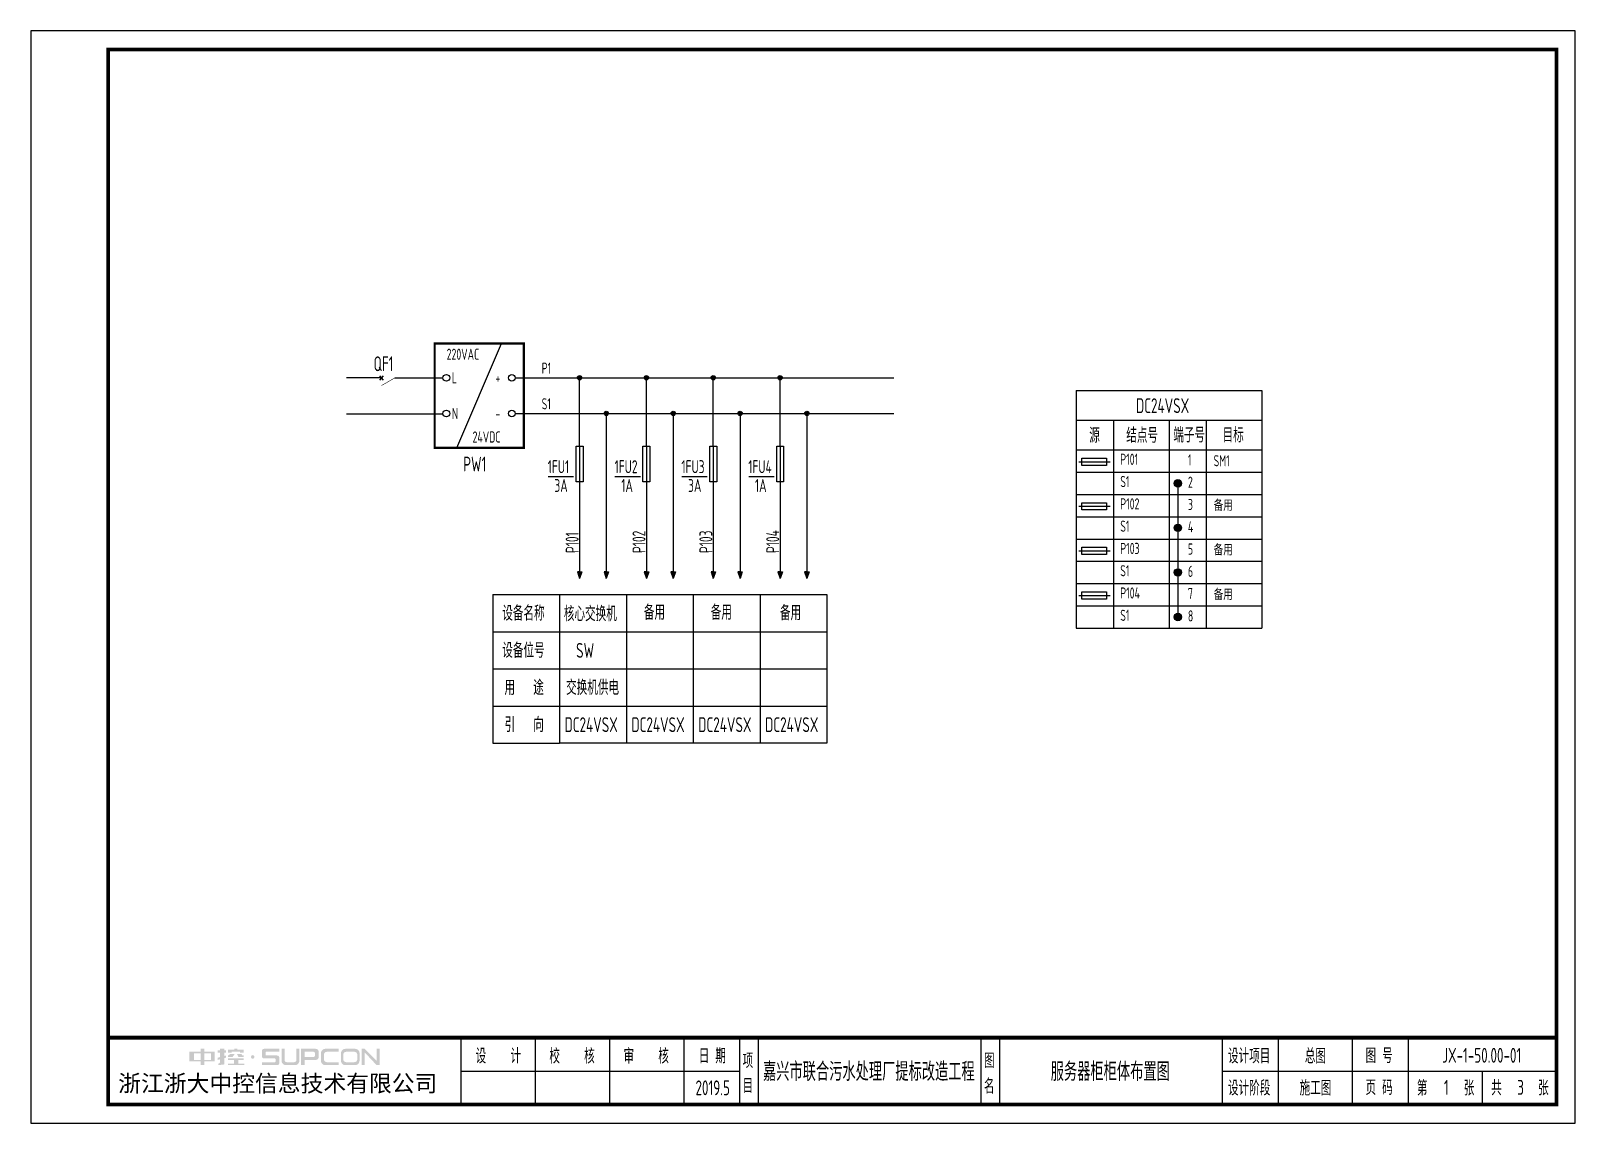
# Model space of a CAD drawing. Header units: millimetres. Extents: x 30557 to 235556, y -116603 to -73383.
# Drawn here: x 38824 to 42982, y -116603 to -113663 of the extents above; entities that cross this region are included whole.
import ezdxf
from ezdxf.enums import TextEntityAlignment as Align

# ---------------------------------------------------------------- set-up
doc = ezdxf.new("R2010")
doc.units = ezdxf.units.MM
for name, color, linetype in [('1', 3, 'Continuous'), ('ABDE_DENG', 4, 'Continuous'), ('AXIS', 4, 'Continuous'), ('HZ', 7, 'Continuous'), ('文本层', 2, 'Continuous')]:
    doc.layers.add(name, color=color, linetype=linetype)
doc.layers.add('_Drawing', color=7, linetype='Continuous', lineweight=25)
doc.styles.add('supcon', font='sceie.shx', dxfattribs={"width": 0.75, "height": 40, "bigfont": 'sceic.shx'})
doc.styles.add('SYS', font='romans.shx', dxfattribs={"width": 0.7})
doc.styles.add('Title', font='', dxfattribs={"height": 45})
doc.styles.get('Title').set_extended_font_data('SimHei')

msp = doc.modelspace()

# ---------------------------------------------------------------- texts
at = {"color": 3, "style": 'supcon', "width": 0.75}
for s, p in [('P101', (41757.7, -114831.4)), ('SM1', (42009.1, -114835.3)), ('S1', (41757.7, -114891.4)), ('P102', (41757.7, -114951.4)), ('备用', (42009.1, -114955.3)), ('S1', (41757.7, -115011.4)), ('P103', (41757.7, -115071.4)), ('备用', (42009.1, -115075.3)), ('S1', (41757.7, -115131.4)), ('P104', (41757.7, -115191.4)), ('备用', (42009.1, -115195.3)), ('S1', (41757.7, -115251.4))]:
    msp.add_text(s, height=30, dxfattribs=at).set_placement(p)
for s, p in [('总图', (42283.2, -116420.8)), ('2019.5', (40660.3, -116508.3)), ('1', (42635.7, -116507))]:
    msp.add_text(s, height=40, dxfattribs=at).set_placement(p, align=Align.MIDDLE)
at = {"layer": '1', "color": 0, "style": 'supcon', "width": 0.75}
msp.add_text('QF1', height=40, dxfattribs=at).set_placement((39747.2, -114579.3))
at = {"layer": '1', "color": 7, "style": 'supcon', "width": 0.75}
for s, height, p in [('220VAC', 30, (39943.9, -114548.7)), ('L', 30, (39958.1, -114612.4)), ('+', 30, (40075.4, -114612.4)), ('N', 30, (39958.2, -114708.4)), ('-', 30, (40075.4, -114708.4)), ('24VDC', 30, (40013.7, -114771.4)), ('3A', 35, (40234.1, -114904.5)), ('1A', 35, (40414.1, -114904.5)), ('3A', 35, (40594.1, -114904.5)), ('1A', 35, (40774.1, -114904.5)), ('DC24VSX', 40, (40261.5, -115550.8)), ('DC24VSX', 40, (40441.5, -115550.8)), ('DC24VSX', 40, (40621.5, -115550.8)), ('DC24VSX', 40, (40801.5, -115550.8))]:
    msp.add_text(s, height=height, dxfattribs=at).set_placement(p)
at = {"layer": '1', "color": 3, "style": 'supcon', "width": 0.75}
for s, height, p in [('P1', 30, (40199.9, -114586.1)), ('S1', 30, (40199.9, -114682.1)), ('PW1', 40, (39988.5, -114849.4)), ('1FU1', 35, (40216.1, -114853.9)), ('1FU2', 35, (40396.1, -114853.9)), ('1FU3', 35, (40576.1, -114853.9)), ('1FU4', 35, (40756.1, -114853.9))]:
    msp.add_text(s, height=height, dxfattribs=at).set_placement(p)
for s, p in [('P102', (40479.5, -115068.8)), ('P104', (40839.5, -115068.8)), ('P101', (40299.5, -115068.8)), ('P103', (40659.5, -115068.8))]:
    msp.add_text(s, height=35, rotation=90.2156, dxfattribs=at).set_placement(p)
at = {"layer": '1', "style": 'supcon', "width": 0.75}
for s, p in [('核心交换机', (40259.6, -115252.3)), ('备用', (40475, -115248.6)), ('备用', (40655, -115248.6)), ('备用', (40841.4, -115249.7)), ('SW', (40292.5, -115350.8)), ('交换机供电', (40265.6, -115450.8))]:
    msp.add_text(s, height=40, dxfattribs=at).set_placement(p)
at = {"layer": '_Drawing', "color": 3, "style": 'supcon', "width": 0.75}
for s, height, p in [('JX-1-50.00-01', 40, (42731, -116420.8)), ('嘉兴市联合污水处理厂提标改造工程', 50, (41080.8, -116462.2)), ('服务器柜柜体布置图', 50, (41730.8, -116462.2)), ('3', 40, (42835.7, -116507))]:
    msp.add_text(s, height=height, dxfattribs=at).set_placement(p, align=Align.MIDDLE)
at = {"layer": '文本层', "color": 3, "style": 'supcon', "width": 0.75}
for s, height, p in [('DC24VSX', 40, (41800.1, -114692.1)), ('1', 30, (41939.9, -114833.1)), ('2', 30, (41939.9, -114893.1)), ('3', 30, (41939.9, -114953.1)), ('4', 30, (41939.9, -115013.1)), ('5', 30, (41939.9, -115073.1)), ('6', 30, (41939.9, -115133.1)), ('7', 30, (41939.9, -115193.1)), ('8', 30, (41939.9, -115253.1))]:
    msp.add_text(s, height=height, dxfattribs=at).set_placement(p)

# ---------------------------------------------------------------- blocks, each defined once
blk = doc.blocks.new('明细栏')
at = {"linetype": 'Continuous'}
for p, q in [((16969.9, 3253.9), (17149.9, 3253.9)), ((16969.9, 3253.9), (16969.9, 2853.9)), ((17149.9, 3253.9), (17149.9, 2853.9)), ((16969.9, 3153.9), (17149.9, 3153.9)), ((16969.9, 3053.9), (17149.9, 3053.9)), ((16969.9, 2953.9), (17149.9, 2953.9)), ((16969.9, 2853.9), (17149.9, 2853.9))]:
    blk.add_line(p, q, dxfattribs=at)
at = {"layer": '1', "color": 7, "style": 'supcon', "width": 0.75}
for s, p in [('设备名称', (16995.8, 3183.7)), ('设备位号', (16995.8, 3083.7)), ('用   途', (17001.8, 2983.7)), ('引   向', (17001.8, 2883.7))]:
    blk.add_text(s, height=40, dxfattribs=at).set_placement(p)
blk = doc.blocks.new('S_301')
at = {"color": 0, "const_width": 0.3}
blk.add_lwpolyline([(0, -7.5), (-4.3, -0.06)], dxfattribs=at)
at = {"color": 0}
for points in [[(0, 0), (0, 5.72)], [(0, -7.5), (0, -10)]]:
    blk.add_lwpolyline(points, dxfattribs=at)
at = {"layer": 'HZ', "color": 7, "linetype": 'Continuous', "style": 'SYS', "width": 0.7, "flags": 1}
for tag in ['XYVALUE', 'VALUE']:
    blk.add_attdef(tag, text='', height=0.02, dxfattribs=at).set_placement((-0.55, 8.72), align=Align.MIDDLE)
blk = doc.blocks.new('1P断路器')
at = {"layer": '1', "color": 4}
for p, q in [((10913.1, 36538.9), (10903.8, 36530.3)), ((10913.1, 36530.3), (10903.8, 36538.9))]:
    blk.add_line(p, q, dxfattribs=at)
at = {"layer": 'ABDE_DENG', "linetype": 'Continuous', "xscale": 4, "yscale": 4, "zscale": 4}
blk.add_blockref('S_301', (10908.5, 36534.6), dxfattribs=at)
blk = doc.blocks.new('24VSX备用')
blk.add_hatch(color=256).paths.add_polyline_path([(23000.1, 4147.3, 1), (23020.1, 4147.3, 1)])
at = {"lineweight": -3}
for p, q in [((22736.5, 4237.3), (22736.5, 4117.3)), ((22736.5, 4237.3), (23236.5, 4237.3)), ((22836.5, 4237.3), (22836.5, 4117.3)), ((22986.5, 4237.3), (22986.5, 4117.3)), ((23086.5, 4237.3), (23086.5, 4117.3)), ((23236.5, 4237.3), (23236.5, 4117.3)), ((22736.5, 4177.3), (23236.5, 4177.3)), ((22736.5, 4117.3), (23236.5, 4117.3))]:
    blk.add_line(p, q, dxfattribs=at)
blk.add_line((22743.8, 4205.3), (22827.7, 4205.3))
blk.add_lwpolyline([(22751.4, 4215.1), (22818, 4215.1), (22818, 4195.5), (22751.4, 4195.5)], close=True)
blk.add_circle((23010.1, 4147.3), 10)
blk = doc.blocks.new('DC24VSX标题栏')
at = {"lineweight": -3}
for p, q in [((22141, 3743.9), (22641, 3743.9)), ((22141, 3743.9), (22141, 3583.9)), ((22641, 3743.9), (22641, 3583.9)), ((22141, 3663.9), (22641, 3663.9)), ((22241, 3663.9), (22241, 3583.9)), ((22391, 3663.9), (22391, 3583.9)), ((22491, 3663.9), (22491, 3583.9)), ((22141, 3583.9), (22641, 3583.9))]:
    blk.add_line(p, q, dxfattribs=at)
at = {"layer": '文本层', "color": 0, "style": 'supcon', "width": 0.75}
for s, p in [('源', (22175.8, 3602.9)), ('结点号 ', (22275.6, 3602.9)), ('端子号', (22402.3, 3603.8)), ('目标', (22534.9, 3603.8))]:
    blk.add_text(s, height=40, dxfattribs=at).set_placement(p)
blk = doc.blocks.new('中控·SUPCON')
at = {"linetype": 'Continuous'}
h = blk.add_hatch(color=2, dxfattribs=at)
h.dxf.hatch_style = 1
h.paths.add_polyline_path([(34, 33), (20, 33), (20, 37), (15, 37), (15, 36), (15, 33), (0, 33), (0, 20), (13, 20), (15, 20), (15, 15), (20, 15), (20, 20), (22, 20), (34, 20)])
h.paths.add_polyline_path([(20, 30), (20, 31), (29, 31), (29, 22), (20, 22)], flags=16)
h.paths.add_polyline_path([(15, 30), (15, 22), (6, 22), (6, 31), (15, 31)], flags=16)
h.paths.add_polyline_path([(47, 32), (49, 32), (49, 35), (47, 35), (47, 37), (41, 37), (41, 35), (38, 35), (38, 32), (41, 32), (41, 25.8), (38, 25), (38, 22), (41, 22.8), (41, 18.3), (39, 17), (39, 15), (47, 16), (47, 24.5), (49, 25), (49, 28), (47, 27.5)])
h.paths.add_polyline_path([(61, 30), (55, 30), (52, 28), (52, 26), (58, 26)])
h.paths.add_polyline_path([(73, 28), (71, 28), (70, 30), (64, 30), (66, 26), (73, 26)])
h.paths.add_polyline_path([(73, 36), (64.6, 36), (64.6, 37), (60.4, 37), (60.4, 36), (52, 36), (52, 32), (56.8, 32), (56.8, 33.1), (68.2, 33.1), (68.2, 32), (73, 32)])
h.paths.add_polyline_path([(66, 22), (73, 22), (73, 24), (52, 24), (52, 22), (60, 22), (60, 17), (52, 17), (52, 15), (74, 15), (74, 17), (66, 17)])
h.paths.add_polyline_path([(82.7, 26.1, 1), (87.6, 26.1, 1)])
h.paths.add_polyline_path([(118, 28), (103.5, 28, -0.414214), (102.5, 29), (102.5, 32, -0.414214), (103.5, 33), (121, 33), (121, 37), (100.5, 37, 0.414214), (97.5, 34), (97.5, 27, 0.414214), (100.5, 24), (115, 24, -0.414214), (116, 23), (116, 20, -0.414214), (115, 19), (97.5, 19), (97.5, 15), (118, 15, 0.414214), (121, 18), (121, 25, 0.414214)])
h.paths.add_polyline_path([(128, 37), (124, 37), (124, 36), (124, 21, 0.414214), (130, 15), (142, 15, 0.414214), (148, 21), (148, 37), (144, 37), (144, 22, -0.414214), (141, 19), (131, 19, -0.414214), (128, 22)])
h.paths.add_polyline_path([(174, 26), (174, 33, 0.414214), (170, 37), (150, 37), (150, 36), (150, 15), (155, 15), (155, 22), (170, 22, 0.414214)])
h.paths.add_polyline_path([(167, 26), (155, 26), (155, 33), (167, 33, -0.414214), (169, 31), (169, 28, -0.414214)], flags=16)
h.paths.add_polyline_path([(201, 19), (185, 19, -0.414214), (181, 23), (181, 29, -0.414214), (185, 33), (201, 33), (201, 37), (183, 37, 0.414214), (177, 31), (177, 21, 0.414214), (183, 15), (201, 15)])
h.paths.add_polyline_path([(229, 21), (229, 31, 0.414214), (223, 37), (210, 37, 0.414214), (204, 31), (204, 21, 0.414214), (210, 15), (223, 15, 0.414214)])
h.paths.add_polyline_path([(207, 23), (207, 29, -0.414214), (211, 33), (222, 33, -0.414214), (226, 29), (226, 23, -0.414214), (222, 19), (211, 19, -0.414214)], flags=16)
h.paths.add_polyline_path([(236, 32.1), (252, 15), (256, 15), (256, 37), (252, 37), (252, 21), (236, 37), (232, 37), (232, 36), (232, 15), (236, 15)])
h = blk.add_hatch(color=2, dxfattribs=at)
h.dxf.hatch_style = 1
h.paths.add_polyline_path([(34, 33), (20, 33), (20, 37), (15, 37), (15, 36), (15, 33), (0, 33), (0, 20), (13, 20), (15, 20), (15, 15), (20, 15), (20, 20), (22, 20), (34, 20)])
h.paths.add_polyline_path([(20, 30), (20, 31), (29, 31), (29, 22), (20, 22)], flags=16)
h.paths.add_polyline_path([(15, 30), (15, 22), (6, 22), (6, 31), (15, 31)], flags=16)
h.paths.add_polyline_path([(47, 32), (49, 32), (49, 35), (47, 35), (47, 37), (41, 37), (41, 35), (38, 35), (38, 32), (41, 32), (41, 25.8), (38, 25), (38, 22), (41, 22.8), (41, 18.3), (39, 17), (39, 15), (47, 16), (47, 24.5), (49, 25), (49, 28), (47, 27.5)])
h.paths.add_polyline_path([(61, 30), (55, 30), (52, 28), (52, 26), (58, 26)])
h.paths.add_polyline_path([(73, 28), (71, 28), (70, 30), (64, 30), (66, 26), (73, 26)])
h.paths.add_polyline_path([(73, 36), (64.6, 36), (64.6, 37), (60.4, 37), (60.4, 36), (52, 36), (52, 32), (56.8, 32), (56.8, 33.1), (68.2, 33.1), (68.2, 32), (73, 32)])
h.paths.add_polyline_path([(66, 22), (73, 22), (73, 24), (52, 24), (52, 22), (60, 22), (60, 17), (52, 17), (52, 15), (74, 15), (74, 17), (66, 17)])
h.paths.add_polyline_path([(82.7, 26.1, 1), (87.6, 26.1, 1)])
h.paths.add_polyline_path([(118, 28), (103.5, 28, -0.414214), (102.5, 29), (102.5, 32, -0.414214), (103.5, 33), (121, 33), (121, 37), (100.5, 37, 0.414214), (97.5, 34), (97.5, 27, 0.414214), (100.5, 24), (115, 24, -0.414214), (116, 23), (116, 20, -0.414214), (115, 19), (97.5, 19), (97.5, 15), (118, 15, 0.414214), (121, 18), (121, 25, 0.414214)])
h.paths.add_polyline_path([(128, 37), (124, 37), (124, 36), (124, 21, 0.414214), (130, 15), (142, 15, 0.414214), (148, 21), (148, 37), (144, 37), (144, 22, -0.414214), (141, 19), (131, 19, -0.414214), (128, 22)])
h.paths.add_polyline_path([(174, 26), (174, 33, 0.414214), (170, 37), (150, 37), (150, 36), (150, 15), (155, 15), (155, 22), (170, 22, 0.414214)])
h.paths.add_polyline_path([(167, 26), (155, 26), (155, 33), (167, 33, -0.414214), (169, 31), (169, 28, -0.414214)], flags=16)
h.paths.add_polyline_path([(201, 19), (185, 19, -0.414214), (181, 23), (181, 29, -0.414214), (185, 33), (201, 33), (201, 37), (183, 37, 0.414214), (177, 31), (177, 21, 0.414214), (183, 15), (201, 15)])
h.paths.add_polyline_path([(229, 21), (229, 31, 0.414214), (223, 37), (210, 37, 0.414214), (204, 31), (204, 21, 0.414214), (210, 15), (223, 15, 0.414214)])
h.paths.add_polyline_path([(207, 23), (207, 29, -0.414214), (211, 33), (222, 33, -0.414214), (226, 29), (226, 23, -0.414214), (222, 19), (211, 19, -0.414214)], flags=16)
h.paths.add_polyline_path([(236, 32.1), (252, 15), (256, 15), (256, 37), (252, 37), (252, 21), (236, 37), (232, 37), (232, 36), (232, 15), (236, 15)])
h = blk.add_hatch(color=2, dxfattribs=at)
h.dxf.hatch_style = 1
h.paths.add_polyline_path([(34, 33), (20, 33), (20, 37), (15, 37), (15, 36), (15, 33), (0, 33), (0, 20), (13, 20), (15, 20), (15, 15), (20, 15), (20, 20), (22, 20), (34, 20)])
h.paths.add_polyline_path([(20, 30), (20, 31), (29, 31), (29, 22), (20, 22)], flags=16)
h.paths.add_polyline_path([(15, 30), (15, 22), (6, 22), (6, 31), (15, 31)], flags=16)
h.paths.add_polyline_path([(47, 32), (49, 32), (49, 35), (47, 35), (47, 37), (41, 37), (41, 35), (38, 35), (38, 32), (41, 32), (41, 25.8), (38, 25), (38, 22), (41, 22.8), (41, 18.3), (39, 17), (39, 15), (47, 16), (47, 24.5), (49, 25), (49, 28), (47, 27.5)])
h.paths.add_polyline_path([(61, 30), (55, 30), (52, 28), (52, 26), (58, 26)])
h.paths.add_polyline_path([(73, 28), (71, 28), (70, 30), (64, 30), (66, 26), (73, 26)])
h.paths.add_polyline_path([(73, 36), (64.6, 36), (64.6, 37), (60.4, 37), (60.4, 36), (52, 36), (52, 32), (56.8, 32), (56.8, 33.1), (68.2, 33.1), (68.2, 32), (73, 32)])
h.paths.add_polyline_path([(66, 22), (73, 22), (73, 24), (52, 24), (52, 22), (60, 22), (60, 17), (52, 17), (52, 15), (74, 15), (74, 17), (66, 17)])
h.paths.add_polyline_path([(82.7, 26.1, 1), (87.6, 26.1, 1)])
h.paths.add_polyline_path([(118, 28), (103.5, 28, -0.414214), (102.5, 29), (102.5, 32, -0.414214), (103.5, 33), (121, 33), (121, 37), (100.5, 37, 0.414214), (97.5, 34), (97.5, 27, 0.414214), (100.5, 24), (115, 24, -0.414214), (116, 23), (116, 20, -0.414214), (115, 19), (97.5, 19), (97.5, 15), (118, 15, 0.414214), (121, 18), (121, 25, 0.414214)])
h.paths.add_polyline_path([(128, 37), (124, 37), (124, 36), (124, 21, 0.414214), (130, 15), (142, 15, 0.414214), (148, 21), (148, 37), (144, 37), (144, 22, -0.414214), (141, 19), (131, 19, -0.414214), (128, 22)])
h.paths.add_polyline_path([(174, 26), (174, 33, 0.414214), (170, 37), (150, 37), (150, 36), (150, 15), (155, 15), (155, 22), (170, 22, 0.414214)])
h.paths.add_polyline_path([(167, 26), (155, 26), (155, 33), (167, 33, -0.414214), (169, 31), (169, 28, -0.414214)], flags=16)
h.paths.add_polyline_path([(201, 19), (185, 19, -0.414214), (181, 23), (181, 29, -0.414214), (185, 33), (201, 33), (201, 37), (183, 37, 0.414214), (177, 31), (177, 21, 0.414214), (183, 15), (201, 15)])
h.paths.add_polyline_path([(229, 21), (229, 31, 0.414214), (223, 37), (210, 37, 0.414214), (204, 31), (204, 21, 0.414214), (210, 15), (223, 15, 0.414214)])
h.paths.add_polyline_path([(207, 23), (207, 29, -0.414214), (211, 33), (222, 33, -0.414214), (226, 29), (226, 23, -0.414214), (222, 19), (211, 19, -0.414214)], flags=16)
h.paths.add_polyline_path([(236, 32.1), (252, 15), (256, 15), (256, 37), (252, 37), (252, 21), (236, 37), (232, 37), (232, 36), (232, 15), (236, 15)])
h = blk.add_hatch(color=2, dxfattribs=at)
h.dxf.hatch_style = 1
h.paths.add_polyline_path([(34, 33), (20, 33), (20, 37), (15, 37), (15, 36), (15, 33), (0, 33), (0, 20), (13, 20), (15, 20), (15, 15), (20, 15), (20, 20), (22, 20), (34, 20)])
h.paths.add_polyline_path([(20, 30), (20, 31), (29, 31), (29, 22), (20, 22)], flags=16)
h.paths.add_polyline_path([(15, 30), (15, 22), (6, 22), (6, 31), (15, 31)], flags=16)
h.paths.add_polyline_path([(47, 32), (49, 32), (49, 35), (47, 35), (47, 37), (41, 37), (41, 35), (38, 35), (38, 32), (41, 32), (41, 25.8), (38, 25), (38, 22), (41, 22.8), (41, 18.3), (39, 17), (39, 15), (47, 16), (47, 24.5), (49, 25), (49, 28), (47, 27.5)])
h.paths.add_polyline_path([(61, 30), (55, 30), (52, 28), (52, 26), (58, 26)])
h.paths.add_polyline_path([(73, 28), (71, 28), (70, 30), (64, 30), (66, 26), (73, 26)])
h.paths.add_polyline_path([(73, 36), (64.6, 36), (64.6, 37), (60.4, 37), (60.4, 36), (52, 36), (52, 32), (56.8, 32), (56.8, 33.1), (68.2, 33.1), (68.2, 32), (73, 32)])
h.paths.add_polyline_path([(66, 22), (73, 22), (73, 24), (52, 24), (52, 22), (60, 22), (60, 17), (52, 17), (52, 15), (74, 15), (74, 17), (66, 17)])
h.paths.add_polyline_path([(82.7, 26.1, 1), (87.6, 26.1, 1)])
h.paths.add_polyline_path([(118, 28), (103.5, 28, -0.414214), (102.5, 29), (102.5, 32, -0.414214), (103.5, 33), (121, 33), (121, 37), (100.5, 37, 0.414214), (97.5, 34), (97.5, 27, 0.414214), (100.5, 24), (115, 24, -0.414214), (116, 23), (116, 20, -0.414214), (115, 19), (97.5, 19), (97.5, 15), (118, 15, 0.414214), (121, 18), (121, 25, 0.414214)])
h.paths.add_polyline_path([(128, 37), (124, 37), (124, 36), (124, 21, 0.414214), (130, 15), (142, 15, 0.414214), (148, 21), (148, 37), (144, 37), (144, 22, -0.414214), (141, 19), (131, 19, -0.414214), (128, 22)])
h.paths.add_polyline_path([(174, 26), (174, 33, 0.414214), (170, 37), (150, 37), (150, 36), (150, 15), (155, 15), (155, 22), (170, 22, 0.414214)])
h.paths.add_polyline_path([(167, 26), (155, 26), (155, 33), (167, 33, -0.414214), (169, 31), (169, 28, -0.414214)], flags=16)
h.paths.add_polyline_path([(201, 19), (185, 19, -0.414214), (181, 23), (181, 29, -0.414214), (185, 33), (201, 33), (201, 37), (183, 37, 0.414214), (177, 31), (177, 21, 0.414214), (183, 15), (201, 15)])
h.paths.add_polyline_path([(229, 21), (229, 31, 0.414214), (223, 37), (210, 37, 0.414214), (204, 31), (204, 21, 0.414214), (210, 15), (223, 15, 0.414214)])
h.paths.add_polyline_path([(207, 23), (207, 29, -0.414214), (211, 33), (222, 33, -0.414214), (226, 29), (226, 23, -0.414214), (222, 19), (211, 19, -0.414214)], flags=16)
h.paths.add_polyline_path([(236, 32.1), (252, 15), (256, 15), (256, 37), (252, 37), (252, 21), (236, 37), (232, 37), (232, 36), (232, 15), (236, 15)])
h = blk.add_hatch(color=2, dxfattribs=at)
h.dxf.hatch_style = 1
h.paths.add_polyline_path([(34, 33), (20, 33), (20, 37), (15, 37), (15, 36), (15, 33), (0, 33), (0, 20), (13, 20), (15, 20), (15, 15), (20, 15), (20, 20), (22, 20), (34, 20)])
h.paths.add_polyline_path([(20, 30), (20, 31), (29, 31), (29, 22), (20, 22)], flags=16)
h.paths.add_polyline_path([(15, 30), (15, 22), (6, 22), (6, 31), (15, 31)], flags=16)
h.paths.add_polyline_path([(47, 32), (49, 32), (49, 35), (47, 35), (47, 37), (41, 37), (41, 35), (38, 35), (38, 32), (41, 32), (41, 25.8), (38, 25), (38, 22), (41, 22.8), (41, 18.3), (39, 17), (39, 15), (47, 16), (47, 24.5), (49, 25), (49, 28), (47, 27.5)])
h.paths.add_polyline_path([(61, 30), (55, 30), (52, 28), (52, 26), (58, 26)])
h.paths.add_polyline_path([(73, 28), (71, 28), (70, 30), (64, 30), (66, 26), (73, 26)])
h.paths.add_polyline_path([(73, 36), (64.6, 36), (64.6, 37), (60.4, 37), (60.4, 36), (52, 36), (52, 32), (56.8, 32), (56.8, 33.1), (68.2, 33.1), (68.2, 32), (73, 32)])
h.paths.add_polyline_path([(66, 22), (73, 22), (73, 24), (52, 24), (52, 22), (60, 22), (60, 17), (52, 17), (52, 15), (74, 15), (74, 17), (66, 17)])
h.paths.add_polyline_path([(82.7, 26.1, 1), (87.6, 26.1, 1)])
h.paths.add_polyline_path([(118, 28), (103.5, 28, -0.414214), (102.5, 29), (102.5, 32, -0.414214), (103.5, 33), (121, 33), (121, 37), (100.5, 37, 0.414214), (97.5, 34), (97.5, 27, 0.414214), (100.5, 24), (115, 24, -0.414214), (116, 23), (116, 20, -0.414214), (115, 19), (97.5, 19), (97.5, 15), (118, 15, 0.414214), (121, 18), (121, 25, 0.414214)])
h.paths.add_polyline_path([(128, 37), (124, 37), (124, 36), (124, 21, 0.414214), (130, 15), (142, 15, 0.414214), (148, 21), (148, 37), (144, 37), (144, 22, -0.414214), (141, 19), (131, 19, -0.414214), (128, 22)])
h.paths.add_polyline_path([(174, 26), (174, 33, 0.414214), (170, 37), (150, 37), (150, 36), (150, 15), (155, 15), (155, 22), (170, 22, 0.414214)])
h.paths.add_polyline_path([(167, 26), (155, 26), (155, 33), (167, 33, -0.414214), (169, 31), (169, 28, -0.414214)], flags=16)
h.paths.add_polyline_path([(201, 19), (185, 19, -0.414214), (181, 23), (181, 29, -0.414214), (185, 33), (201, 33), (201, 37), (183, 37, 0.414214), (177, 31), (177, 21, 0.414214), (183, 15), (201, 15)])
h.paths.add_polyline_path([(229, 21), (229, 31, 0.414214), (223, 37), (210, 37, 0.414214), (204, 31), (204, 21, 0.414214), (210, 15), (223, 15, 0.414214)])
h.paths.add_polyline_path([(207, 23), (207, 29, -0.414214), (211, 33), (222, 33, -0.414214), (226, 29), (226, 23, -0.414214), (222, 19), (211, 19, -0.414214)], flags=16)
h.paths.add_polyline_path([(236, 32.1), (252, 15), (256, 15), (256, 37), (252, 37), (252, 21), (236, 37), (232, 37), (232, 36), (232, 15), (236, 15)])
h = blk.add_hatch(color=2, dxfattribs=at)
h.dxf.hatch_style = 1
h.paths.add_polyline_path([(34, 33), (20, 33), (20, 37), (15, 37), (15, 36), (15, 33), (0, 33), (0, 20), (13, 20), (15, 20), (15, 15), (20, 15), (20, 20), (22, 20), (34, 20)])
h.paths.add_polyline_path([(20, 30), (20, 31), (29, 31), (29, 22), (20, 22)], flags=16)
h.paths.add_polyline_path([(15, 30), (15, 22), (6, 22), (6, 31), (15, 31)], flags=16)
h.paths.add_polyline_path([(47, 32), (49, 32), (49, 35), (47, 35), (47, 37), (41, 37), (41, 35), (38, 35), (38, 32), (41, 32), (41, 25.8), (38, 25), (38, 22), (41, 22.8), (41, 18.3), (39, 17), (39, 15), (47, 16), (47, 24.5), (49, 25), (49, 28), (47, 27.5)])
h.paths.add_polyline_path([(61, 30), (55, 30), (52, 28), (52, 26), (58, 26)])
h.paths.add_polyline_path([(73, 28), (71, 28), (70, 30), (64, 30), (66, 26), (73, 26)])
h.paths.add_polyline_path([(73, 36), (64.6, 36), (64.6, 37), (60.4, 37), (60.4, 36), (52, 36), (52, 32), (56.8, 32), (56.8, 33.1), (68.2, 33.1), (68.2, 32), (73, 32)])
h.paths.add_polyline_path([(66, 22), (73, 22), (73, 24), (52, 24), (52, 22), (60, 22), (60, 17), (52, 17), (52, 15), (74, 15), (74, 17), (66, 17)])
h.paths.add_polyline_path([(82.7, 26.1, 1), (87.6, 26.1, 1)])
h.paths.add_polyline_path([(118, 28), (103.5, 28, -0.414214), (102.5, 29), (102.5, 32, -0.414214), (103.5, 33), (121, 33), (121, 37), (100.5, 37, 0.414214), (97.5, 34), (97.5, 27, 0.414214), (100.5, 24), (115, 24, -0.414214), (116, 23), (116, 20, -0.414214), (115, 19), (97.5, 19), (97.5, 15), (118, 15, 0.414214), (121, 18), (121, 25, 0.414214)])
h.paths.add_polyline_path([(128, 37), (124, 37), (124, 36), (124, 21, 0.414214), (130, 15), (142, 15, 0.414214), (148, 21), (148, 37), (144, 37), (144, 22, -0.414214), (141, 19), (131, 19, -0.414214), (128, 22)])
h.paths.add_polyline_path([(174, 26), (174, 33, 0.414214), (170, 37), (150, 37), (150, 36), (150, 15), (155, 15), (155, 22), (170, 22, 0.414214)])
h.paths.add_polyline_path([(167, 26), (155, 26), (155, 33), (167, 33, -0.414214), (169, 31), (169, 28, -0.414214)], flags=16)
h.paths.add_polyline_path([(201, 19), (185, 19, -0.414214), (181, 23), (181, 29, -0.414214), (185, 33), (201, 33), (201, 37), (183, 37, 0.414214), (177, 31), (177, 21, 0.414214), (183, 15), (201, 15)])
h.paths.add_polyline_path([(229, 21), (229, 31, 0.414214), (223, 37), (210, 37, 0.414214), (204, 31), (204, 21, 0.414214), (210, 15), (223, 15, 0.414214)])
h.paths.add_polyline_path([(207, 23), (207, 29, -0.414214), (211, 33), (222, 33, -0.414214), (226, 29), (226, 23, -0.414214), (222, 19), (211, 19, -0.414214)], flags=16)
h.paths.add_polyline_path([(236, 32.1), (252, 15), (256, 15), (256, 37), (252, 37), (252, 21), (236, 37), (232, 37), (232, 36), (232, 15), (236, 15)])
blk = doc.blocks.new('supcon图框')
at = {"linetype": 'Continuous'}
for p, q in [((6145.7, 4361.7), (1987.7, 4361.7)), ((1987.7, 4361.7), (1987.7, 1421.7)), ((6145.7, 1421.7), (6145.7, 4361.7)), ((1987.7, 1421.7), (6145.7, 1421.7))]:
    blk.add_line(p, q, dxfattribs=at)
for p, q in [((3145.7, 1651.7), (3145.7, 1471.7)), ((3345.7, 1651.7), (3345.7, 1471.7)), ((3545.7, 1651.7), (3545.7, 1471.7)), ((3745.7, 1651.7), (3745.7, 1471.7)), ((3895.7, 1651.7), (3895.7, 1471.7)), ((3945.7, 1651.7), (3945.7, 1471.7)), ((4545.7, 1651.7), (4545.7, 1471.7)), ((4595.7, 1651.7), (4595.7, 1471.7)), ((5195.7, 1651.7), (5195.7, 1471.7)), ((5345.7, 1651.7), (5345.7, 1471.7)), ((5545.7, 1651.7), (5545.7, 1471.7)), ((5695.7, 1651.7), (5695.7, 1471.7)), ((3145.7, 1561.7), (3895.7, 1561.7)), ((5195.7, 1561.7), (6095.7, 1561.7)), ((5895.7, 1561.7), (5895.7, 1471.7))]:
    blk.add_line(p, q)
at = {"linetype": 'Continuous', "const_width": 10}
blk.add_lwpolyline([(2195.7, 4311.7), (6095.7, 4311.7), (6095.7, 1471.7), (2195.7, 1471.7)], close=True, dxfattribs=at)
blk.add_lwpolyline([(2195.7, 1651.7), (6095.7, 1651.7)], dxfattribs=at)
at = {"linetype": 'Continuous', "xscale": 2, "yscale": 2, "zscale": 2}
blk.add_blockref('中控·SUPCON', (2414.6, 1547.7), dxfattribs=at)
at = {"style": 'supcon', "width": 0.75}
for s, p in [('设    计', (3246.2, 1604.2)), ('校    核', (3444.8, 1604.2)), ('审    核', (3644.5, 1604.2)), ('日 期', (3822.5, 1604.2)), ('设计项目', (5268, 1604.2)), ('图 号', (5618, 1604.2)), ('项', (3918.2, 1590.7)), ('图', (4568.2, 1590.7)), ('目', (3918.2, 1522.9)), ('名', (4568.2, 1522.9)), ('设计阶段', (5268, 1518.1)), ('施工图', (5446.5, 1518.1)), ('页 码', (5618, 1518.1)), ('第      张', (5797, 1518.1)), ('共      张', (5997, 1518.1))]:
    blk.add_text(s, height=40, dxfattribs=at).set_placement(p, align=Align.MIDDLE)
at = {"style": 'Title'}
blk.add_text('浙江浙大中控信息技术有限公司', height=45, dxfattribs=at).set_placement((2222.8, 1506.2))

# ---------------------------------------------------------------- hatches: boundary and pattern name
for points in [[(41902.9, -114881, 1), (41922.9, -114881, 1)], [(41902.9, -115001, 1), (41922.9, -115001, 1)], [(41902.9, -115121, 1), (41922.9, -115121, 1)], [(41902.9, -115241, 1), (41922.9, -115241, 1)]]:
    msp.add_hatch(color=256).paths.add_polyline_path(points)
at = {"layer": '1'}
h = msp.add_hatch(color=7, dxfattribs=at)
h.paths.add_polyline_path([(40301.9, -114591.1, 0.414214), (40296.1, -114596.9), (40301.9, -114596.9)])
h.paths.add_polyline_path([(40301.9, -114591.1), (40301.9, -114596.9), (40307.7, -114596.9, 0.414214)])
h.paths.add_polyline_path([(40307.7, -114596.9), (40296.1, -114596.9, 1)])
h = msp.add_hatch(color=7, dxfattribs=at)
h.paths.add_polyline_path([(40481.9, -114591.1, 0.414214), (40476.1, -114596.9), (40481.9, -114596.9)])
h.paths.add_polyline_path([(40481.9, -114591.1), (40481.9, -114596.9), (40487.7, -114596.9, 0.414214)])
h.paths.add_polyline_path([(40487.7, -114596.9), (40476.1, -114596.9, 1)])
h = msp.add_hatch(color=7, dxfattribs=at)
h.paths.add_polyline_path([(40661.9, -114591.1, 0.414214), (40656.1, -114596.9), (40661.9, -114596.9)])
h.paths.add_polyline_path([(40661.9, -114591.1), (40661.9, -114596.9), (40667.7, -114596.9, 0.414214)])
h.paths.add_polyline_path([(40667.7, -114596.9), (40656.1, -114596.9, 1)])
h = msp.add_hatch(color=7, dxfattribs=at)
h.paths.add_polyline_path([(40841.9, -114591.1, 0.414214), (40836.1, -114596.9), (40841.9, -114596.9)])
h.paths.add_polyline_path([(40841.9, -114591.1), (40841.9, -114596.9), (40847.7, -114596.9, 0.414214)])
h.paths.add_polyline_path([(40847.7, -114596.9), (40836.1, -114596.9, 1)])
h = msp.add_hatch(color=7, dxfattribs=at)
h.paths.add_polyline_path([(40373.9, -114687.3, 0.414214), (40368.1, -114693), (40373.9, -114693)])
h.paths.add_polyline_path([(40373.9, -114687.3), (40373.9, -114693), (40379.7, -114693, 0.414214)])
h.paths.add_polyline_path([(40379.7, -114693), (40368.1, -114693, 1)])
h = msp.add_hatch(color=7, dxfattribs=at)
h.paths.add_polyline_path([(40553.9, -114687.3, 0.414214), (40548.1, -114693), (40553.9, -114693)])
h.paths.add_polyline_path([(40553.9, -114687.3), (40553.9, -114693), (40559.7, -114693, 0.414214)])
h.paths.add_polyline_path([(40559.7, -114693), (40548.1, -114693, 1)])
h = msp.add_hatch(color=7, dxfattribs=at)
h.paths.add_polyline_path([(40733.9, -114687.3, 0.414214), (40728.1, -114693), (40733.9, -114693)])
h.paths.add_polyline_path([(40733.9, -114687.3), (40733.9, -114693), (40739.7, -114693, 0.414214)])
h.paths.add_polyline_path([(40739.7, -114693), (40728.1, -114693, 1)])
h = msp.add_hatch(color=7, dxfattribs=at)
h.paths.add_polyline_path([(40913.9, -114687.3, 0.414214), (40908.1, -114693), (40913.9, -114693)])
h.paths.add_polyline_path([(40913.9, -114687.3), (40913.9, -114693), (40919.7, -114693, 0.414214)])
h.paths.add_polyline_path([(40919.7, -114693), (40908.1, -114693, 1)])
for color, points in [(37, [(40302, -115119.3), (40296, -115119.3), (40302, -115137.3), (40308, -115119.3)]), (5, [(40379.9, -115119.3), (40373.9, -115119.3), (40367.9, -115119.3), (40373.9, -115137.3)]), (37, [(40482, -115119.3), (40476, -115119.3), (40482, -115137.3), (40488, -115119.3)]), (5, [(40559.9, -115119.3), (40553.9, -115119.3), (40547.9, -115119.3), (40553.9, -115137.3)]), (37, [(40662, -115119.3), (40656, -115119.3), (40662, -115137.3), (40668, -115119.3)]), (5, [(40739.9, -115119.3), (40733.9, -115119.3), (40727.9, -115119.3), (40733.9, -115137.3)]), (37, [(40842, -115119.3), (40836, -115119.3), (40842, -115137.3), (40848, -115119.3)]), (5, [(40919.9, -115119.3), (40913.9, -115119.3), (40907.9, -115119.3), (40913.9, -115137.3)])]:
    msp.add_hatch(color=color, dxfattribs=at).paths.add_polyline_path(points)

# ---------------------------------------------------------------- linework, layer by layer
for p, q in [((41646.6, -114823), (41730.5, -114823)), ((40217.2, -114862.8), (40285.6, -114862.8)), ((40397.2, -114862.8), (40465.6, -114862.8)), ((40577.2, -114862.8), (40645.6, -114862.8)), ((40757.2, -114862.8), (40825.6, -114862.8)), ((41646.6, -114943), (41730.5, -114943)), ((41646.6, -115063), (41730.5, -115063))]:
    msp.add_line(p, q)
at = {"color": 3, "linetype": 'Continuous'}
msp.add_line((41912.9, -114881), (41912.9, -115251), dxfattribs=at)
at = {"linetype": 'Continuous'}
for p, q in [((40247.9, -115180.7), (40427.9, -115180.7)), ((40247.9, -115180.7), (40247.9, -115580.7)), ((40427.9, -115180.7), (40607.9, -115180.7)), ((40427.9, -115180.7), (40427.9, -115580.7)), ((40427.9, -115180.7), (40427.9, -115580.7)), ((40607.9, -115180.7), (40787.9, -115180.7)), ((40607.9, -115180.7), (40607.9, -115580.7)), ((40607.9, -115180.7), (40607.9, -115580.7)), ((40787.9, -115180.7), (40967.9, -115180.7)), ((40787.9, -115180.7), (40787.9, -115580.7)), ((40787.9, -115180.7), (40787.9, -115580.7)), ((40967.9, -115180.7), (40967.9, -115580.7)), ((40967.9, -115180.7), (40967.9, -115580.7)), ((40247.9, -115280.7), (40427.9, -115280.7)), ((40427.9, -115280.7), (40607.9, -115280.7)), ((40607.9, -115280.7), (40787.9, -115280.7)), ((40787.9, -115280.7), (40967.9, -115280.7)), ((40247.9, -115380.7), (40427.9, -115380.7)), ((40427.9, -115380.7), (40787.9, -115380.7)), ((40787.9, -115380.7), (40967.9, -115380.7)), ((40247.9, -115480.7), (40427.9, -115480.7)), ((40427.9, -115480.7), (40607.9, -115480.7)), ((40607.9, -115480.7), (40787.9, -115480.7)), ((40787.9, -115480.7), (40967.9, -115480.7)), ((40427.9, -115580.7), (40247.9, -115580.7)), ((40607.9, -115580.7), (40427.9, -115580.7)), ((40787.9, -115580.7), (40607.9, -115580.7)), ((40967.9, -115580.7), (40787.9, -115580.7))]:
    msp.add_line(p, q, dxfattribs=at)
at = {"lineweight": -3, "const_width": 6}
msp.add_lwpolyline([(39911.7, -114785.9), (40151.7, -114785.9), (40151.7, -114505), (39911.7, -114505)], close=True, dxfattribs=at)
for points in [[(41654.1, -114813.2), (41720.7, -114813.2), (41720.7, -114832.8), (41654.1, -114832.8)], [(41654.1, -114933.2), (41720.7, -114933.2), (41720.7, -114952.8), (41654.1, -114952.8)], [(41654.1, -115053.2), (41720.7, -115053.2), (41720.7, -115072.8), (41654.1, -115072.8)]]:
    msp.add_lwpolyline(points, close=True)
for centre in [(41912.9, -114881), (41912.9, -115001), (41912.9, -115121), (41912.9, -115241)]:
    msp.add_circle(centre, 10)
at = {"layer": '1', "color": 7}
msp.add_line((39971.7, -114785.9), (40091.7, -114505), dxfattribs=at)
at = {"layer": '1', "color": 37}
for p, q in [((40128.6, -114597), (41148, -114597)), ((40301.9, -114781.2), (40301.9, -114596.9)), ((40481.9, -114781.2), (40481.9, -114596.9)), ((40661.9, -114781.2), (40661.9, -114596.9)), ((40841.9, -114781.2), (40841.9, -114596.9)), ((40301.9, -114877.4), (40301.9, -115119.3)), ((40481.9, -114877.4), (40481.9, -115119.3)), ((40661.9, -114877.4), (40661.9, -115119.3)), ((40841.9, -114877.4), (40841.9, -115119.3))]:
    msp.add_line(p, q, dxfattribs=at)
at = {"layer": '1', "color": 150}
msp.add_line((39674, -114693.7), (39934.1, -114693.7), dxfattribs=at)
at = {"layer": '1', "color": 5}
for p, q in [((40128.6, -114693), (41147.9, -114693)), ((40373.9, -114693), (40373.9, -115119.3)), ((40553.9, -114693), (40553.9, -115119.3)), ((40733.9, -114693), (40733.9, -115119.3)), ((40913.9, -114693), (40913.9, -115119.3)), ((40373.9, -115119.3), (40367.9, -115119.3)), ((40367.9, -115119.3), (40373.9, -115137.3)), ((40367.9, -115119.3), (40373.9, -115137.3)), ((40379.9, -115119.3), (40373.9, -115137.3)), ((40373.9, -115119.3), (40379.9, -115119.3)), ((40379.9, -115119.3), (40373.9, -115137.3)), ((40553.9, -115119.3), (40547.9, -115119.3)), ((40547.9, -115119.3), (40553.9, -115137.3)), ((40547.9, -115119.3), (40553.9, -115137.3)), ((40559.9, -115119.3), (40553.9, -115137.3)), ((40553.9, -115119.3), (40559.9, -115119.3)), ((40559.9, -115119.3), (40553.9, -115137.3)), ((40733.9, -115119.3), (40727.9, -115119.3)), ((40727.9, -115119.3), (40733.9, -115137.3)), ((40727.9, -115119.3), (40733.9, -115137.3)), ((40739.9, -115119.3), (40733.9, -115137.3)), ((40733.9, -115119.3), (40739.9, -115119.3)), ((40739.9, -115119.3), (40733.9, -115137.3)), ((40913.9, -115119.3), (40907.9, -115119.3)), ((40907.9, -115119.3), (40913.9, -115137.3)), ((40907.9, -115119.3), (40913.9, -115137.3)), ((40919.9, -115119.3), (40913.9, -115137.3)), ((40913.9, -115119.3), (40919.9, -115119.3)), ((40919.9, -115119.3), (40913.9, -115137.3))]:
    msp.add_line(p, q, dxfattribs=at)
at = {"layer": '1', "color": 37, "linetype": 'Continuous'}
for p, q in [((40296, -115119.3), (40302, -115137.3)), ((40302, -115119.3), (40296, -115119.3)), ((40302, -115119.3), (40308, -115119.3)), ((40308, -115119.3), (40302, -115137.3)), ((40476, -115119.3), (40482, -115137.3)), ((40482, -115119.3), (40476, -115119.3)), ((40482, -115119.3), (40488, -115119.3)), ((40488, -115119.3), (40482, -115137.3)), ((40656, -115119.3), (40662, -115137.3)), ((40662, -115119.3), (40656, -115119.3)), ((40662, -115119.3), (40668, -115119.3)), ((40668, -115119.3), (40662, -115137.3)), ((40836, -115119.3), (40842, -115137.3)), ((40842, -115119.3), (40836, -115119.3)), ((40842, -115119.3), (40848, -115119.3)), ((40848, -115119.3), (40842, -115137.3))]:
    msp.add_line(p, q, dxfattribs=at)
at = {"layer": '1', "color": 7}
for centre, radius in [((39943.1, -114597.4), 8.99), ((40119.6, -114597.4), 8.99), ((40301.9, -114596.9), 5.76), ((40481.9, -114596.9), 5.76), ((40661.9, -114596.9), 5.76), ((40841.9, -114596.9), 5.76), ((39943.1, -114693.4), 8.99), ((40119.6, -114693.4), 8.99), ((40373.9, -114693), 5.76), ((40553.9, -114693), 5.76), ((40733.9, -114693), 5.76), ((40913.9, -114693), 5.76)]:
    msp.add_circle(centre, radius, dxfattribs=at)
at = {"layer": 'AXIS', "color": 1}
for p, q in [((39740.7, -114597.4), (39674, -114597.4)), ((39816.2, -114597.4), (39934.1, -114597.4))]:
    msp.add_line(p, q, dxfattribs=at)
at = {"layer": 'AXIS', "color": 0, "linetype": 'ByBlock'}
for p, q in [((40301.8, -114781.2), (40301.8, -114877.4)), ((40481.8, -114781.2), (40481.8, -114877.4)), ((40661.8, -114781.2), (40661.8, -114877.4)), ((40841.8, -114781.2), (40841.8, -114877.4))]:
    msp.add_line(p, q, dxfattribs=at)
for points in [[(40292.6, -114781.2), (40311.2, -114781.2), (40311.2, -114877.4), (40292.6, -114877.4)], [(40472.6, -114781.2), (40491.2, -114781.2), (40491.2, -114877.4), (40472.6, -114877.4)], [(40652.6, -114781.2), (40671.2, -114781.2), (40671.2, -114877.4), (40652.6, -114877.4)], [(40832.6, -114781.2), (40851.2, -114781.2), (40851.2, -114877.4), (40832.6, -114877.4)]]:
    msp.add_lwpolyline(points, close=True, dxfattribs=at)

# ---------------------------------------------------------------- block references
msp.add_blockref('supcon图框', (36836.8, -118025))
at = {"lineweight": -3, "xscale": 1.19999999999709, "yscale": 1.19999999999709, "zscale": 1.199999999997089, "rotation": 90}
msp.add_blockref('1P断路器', (83609.7, -127687.6), dxfattribs=at)
at = {"linetype": 'Continuous'}
for name, p in [('DC24VSX标题栏', (19498.3, -118375)), ('24VSX备用', (18902.7, -119028.3)), ('24VSX备用', (18902.7, -119148.3)), ('24VSX备用', (18902.7, -119268.3)), ('24VSX备用', (18902.7, -119388.3)), ('明细栏', (23098, -118434.6))]:
    msp.add_blockref(name, p, dxfattribs=at)

msp.set_redraw_order([(e.dxf.handle, doc.entitydb.next_handle()) for e in msp.query("TEXT MTEXT ATTDEF DIMENSION ARC_DIMENSION")])  # texts and dimensions are drawn at this point

doc.saveas('drawing.dxf')
